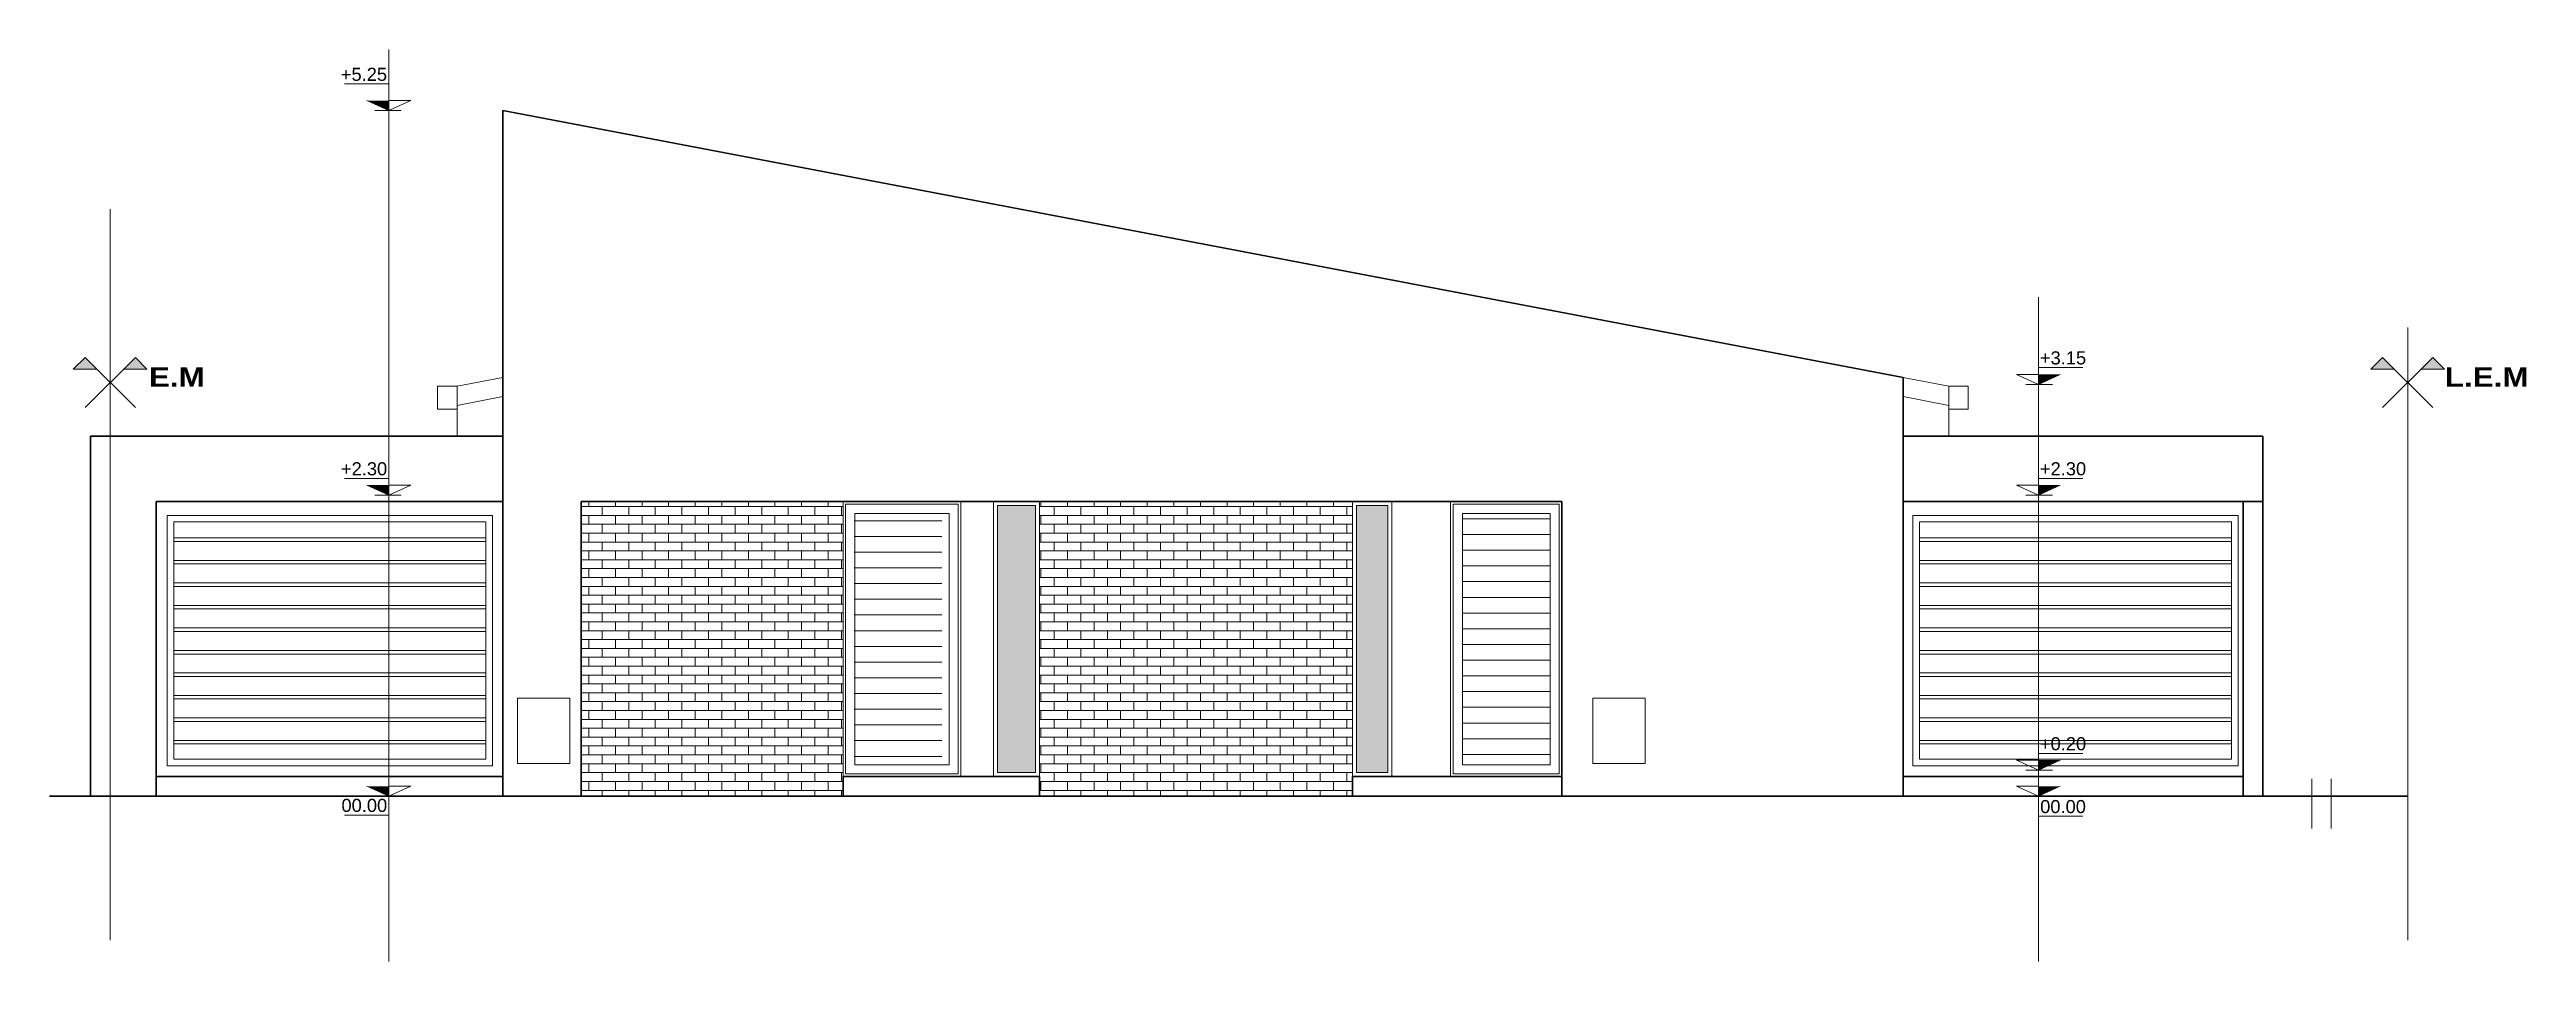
# Model space of a CAD drawing. Header units: millimetres. Extents: x 2761 to 2943, y 1816 to 1962.
# Drawn here: x 2772.44 to 2791.36, y 1912.34 to 1919.31 of the extents above; entities that cross this region are included whole.
import ezdxf

# ---------------------------------------------------------------- set-up
doc = ezdxf.new("R2010")
doc.units = ezdxf.units.MM
doc.linetypes.add('ACAD_ISO10W100', pattern=[18, 12, -3, 0, -3])
doc.linetypes.add('DASHDOT', pattern=[25.4, 12.7, -6.35, 0, -6.35])
for name, color, linetype, lineweight in [('Aberturas', 1, 'Continuous', 18), ('Cotas', 1, 'Continuous', 15), ('Detalles', 3, 'Continuous', 15), ('Ejes', 3, 'DASHDOT', 13), ('Textos', 3, 'Continuous', 9), ('Vistas', 1, 'Continuous', 20)]:
    doc.layers.add(name, color=color, linetype=linetype, lineweight=lineweight)
doc.styles.get("Standard").update_dxf_attribs({"font": 'arial.ttf'})

msp = doc.modelspace()

# ---------------------------------------------------------------- texts
at = {"layer": 'Cotas', "lineweight": 20}
for s, p in [('+5.25', (2774.662, 1919.066)), ('+3.15', (2787.646, 1916.9)), ('+2.30', (2774.663, 1916.053)), ('+2.30', (2787.646, 1916.053)), ('+0.20', (2787.646, 1913.953)), ('00.00', (2774.667, 1913.482)), ('00.00', (2787.648, 1913.473))]:
    msp.add_text(s, height=0.1, dxfattribs=at).set_placement(p)
at = {"layer": 'Textos', "insert": (2773.622, 1916.879), "char_height": 0.15, "width": 2.1098, "attachment_point": 3}
msp.add_mtext('{\\fArial Black|b0|i0|c0|p34;E.M}', dxfattribs=at)
at = {"layer": 'Textos', "color": 7, "linetype": 'ACAD_ISO10W100', "insert": (2791.38, 1916.879), "char_height": 0.15, "width": 2.1098, "attachment_point": 3}
msp.add_mtext('{\\fArial Black|b0|i0|c0|p34;L.E.M}', dxfattribs=at)

# ---------------------------------------------------------------- hatches: boundary and pattern name
at = {"layer": 'Aberturas', "lineweight": 20}
h = msp.add_hatch(dxfattribs=at)
h.set_pattern_fill('_USER', color=256, scale=0.12, style=0, pattern_type=0)
h.set_pattern_definition([(0, (2646.10298, 1042.22631), (0, 0.12), [])])
h.paths.add_polyline_path([(2779.254, 1915.762), (2779.254, 1913.842), (2778.584, 1913.842), (2778.584, 1915.762)])
h = msp.add_hatch(dxfattribs=at)
h.set_pattern_fill('_USER', color=256, scale=0.12, style=0, pattern_type=0)
h.set_pattern_definition([(0, (2777.52073, 1300.961), (0, 0.12), [])])
h.paths.add_polyline_path([(2783.903, 1915.762), (2783.903, 1913.842), (2783.233, 1913.842), (2783.233, 1915.762)])
at = {"layer": 'Cotas'}
for points in [[(2775.029, 1918.915), (2775.029, 1918.839), (2774.861, 1918.915)], [(2787.634, 1916.824), (2787.634, 1916.748), (2787.802, 1916.824)], [(2775.029, 1915.978), (2775.029, 1915.902), (2774.861, 1915.978)], [(2787.634, 1915.978), (2787.634, 1915.902), (2787.802, 1915.978)], [(2787.634, 1913.878), (2787.634, 1913.802), (2787.802, 1913.878)], [(2775.029, 1913.678), (2775.029, 1913.602), (2774.861, 1913.678)], [(2787.634, 1913.678), (2787.634, 1913.602), (2787.802, 1913.678)]]:
    msp.add_hatch(color=7, dxfattribs=at).paths.add_polyline_path(points)
at = {"layer": 'Cotas', "lineweight": 5}
h = msp.add_hatch(dxfattribs=at)
h.set_pattern_fill('AR-BRSTD', color=253, scale=0.001)
h.set_pattern_definition([(0, (2646.10298, 1033.138866), (0, 0.0677418), []), (90, (2646.10298, 1033.13887), (-0.1016, 0.0677418), [0.0677418, -0.0677418])])
h.paths.add_polyline_path([(2778.5, 1915.852), (2776.5, 1915.852), (2776.5, 1913.602), (2778.494, 1913.602), (2778.5, 1913.752)])
h.paths.add_polyline_path([(2780, 1915.852), (2780, 1913.752), (2780, 1913.602), (2782.393, 1913.602), (2782.393, 1913.752), (2782.393, 1915.852)])
at = {"layer": 'Cotas', "lineweight": 20}
h = msp.add_hatch(color=252, dxfattribs=at)
h.dxf.hatch_style = 1
h.paths.add_polyline_path([(2779.68, 1913.782), (2779.97, 1913.782), (2779.97, 1915.822), (2779.68, 1915.822)])
h.paths.add_polyline_path([(2782.663, 1915.822), (2782.423, 1915.822), (2782.423, 1913.782), (2782.663, 1913.782)])
at = {"layer": 'Textos'}
h = msp.add_hatch(color=256, dxfattribs=at)
h.paths.add_polyline_path([(2772.708, 1916.954), (2772.618, 1916.863), (2772.8, 1916.863)])
h.paths.add_polyline_path([(2773.092, 1916.954), (2773, 1916.863), (2773.181, 1916.863)])
h = msp.add_hatch(color=7, dxfattribs=at)
h.paths.add_polyline_path([(2790.265, 1916.954), (2790.175, 1916.863), (2790.357, 1916.863)])
h.paths.add_polyline_path([(2790.649, 1916.954), (2790.557, 1916.863), (2790.738, 1916.863)])

# ---------------------------------------------------------------- linework, layer by layer
at = {"layer": 'Aberturas', "lineweight": 20}
for p, q in [((2778.5, 1915.852), (2778.5, 1913.752)), ((2779.4, 1915.852), (2779.4, 1913.752)), ((2779.4, 1913.752), (2779.4, 1915.852)), ((2779.65, 1915.852), (2779.65, 1913.752)), ((2780, 1913.752), (2780, 1915.852)), ((2782.393, 1915.852), (2782.393, 1913.752)), ((2782.693, 1913.752), (2782.693, 1915.852)), ((2783.143, 1915.852), (2783.143, 1913.752)), ((2775.77, 1915.575), (2773.386, 1915.575)), ((2775.77, 1915.547), (2773.386, 1915.547)), ((2789.111, 1915.575), (2786.725, 1915.575)), ((2789.111, 1915.547), (2786.725, 1915.547)), ((2775.77, 1915.403), (2773.386, 1915.403)), ((2775.77, 1915.376), (2773.386, 1915.376)), ((2789.111, 1915.403), (2786.725, 1915.403)), ((2789.111, 1915.376), (2786.725, 1915.376)), ((2775.77, 1915.231), (2773.386, 1915.231)), ((2775.77, 1915.204), (2773.386, 1915.204)), ((2789.111, 1915.231), (2786.725, 1915.231)), ((2789.111, 1915.204), (2786.725, 1915.204)), ((2775.77, 1915.059), (2773.386, 1915.059)), ((2775.77, 1915.032), (2773.386, 1915.032)), ((2789.111, 1915.059), (2786.725, 1915.059)), ((2789.111, 1915.032), (2786.725, 1915.032)), ((2775.77, 1914.887), (2773.386, 1914.887)), ((2775.77, 1914.86), (2773.386, 1914.86)), ((2789.111, 1914.887), (2786.725, 1914.887)), ((2789.111, 1914.86), (2786.725, 1914.86)), ((2775.77, 1914.716), (2773.386, 1914.716)), ((2775.77, 1914.688), (2773.386, 1914.688)), ((2789.111, 1914.716), (2786.725, 1914.716)), ((2789.111, 1914.688), (2786.725, 1914.688)), ((2775.77, 1914.544), (2773.386, 1914.544)), ((2775.77, 1914.516), (2773.386, 1914.516)), ((2775.77, 1914.372), (2773.386, 1914.372)), ((2789.111, 1914.544), (2786.725, 1914.544)), ((2789.111, 1914.516), (2786.725, 1914.516)), ((2789.111, 1914.372), (2786.725, 1914.372)), ((2775.77, 1914.345), (2773.386, 1914.345)), ((2775.77, 1914.2), (2773.386, 1914.2)), ((2775.77, 1914.173), (2773.386, 1914.173)), ((2789.111, 1914.345), (2786.725, 1914.345)), ((2789.111, 1914.2), (2786.725, 1914.2)), ((2789.111, 1914.173), (2786.725, 1914.173)), ((2775.77, 1914.028), (2773.386, 1914.028)), ((2775.77, 1914.001), (2773.386, 1914.001)), ((2789.111, 1914.028), (2786.725, 1914.028)), ((2789.111, 1914.001), (2786.725, 1914.001)), ((2783.143, 1913.752), (2783.993, 1913.752))]:
    msp.add_line(p, q, dxfattribs=at)
for points in [[(2775.82, 1915.747), (2773.336, 1915.747), (2773.336, 1913.834), (2775.82, 1913.834)], [(2775.77, 1915.697), (2773.386, 1915.697), (2773.386, 1913.884), (2775.77, 1913.884)], [(2779.38, 1915.832), (2778.52, 1915.832), (2778.52, 1913.772), (2779.38, 1913.772)], [(2779.31, 1915.762), (2778.59, 1915.762), (2778.59, 1913.842), (2779.31, 1913.842)], [(2779.97, 1915.822), (2779.68, 1915.822), (2779.68, 1913.782), (2779.97, 1913.782)], [(2782.663, 1915.822), (2782.423, 1915.822), (2782.423, 1913.782), (2782.663, 1913.782)], [(2783.973, 1915.832), (2783.163, 1915.832), (2783.163, 1913.772), (2783.973, 1913.772)], [(2783.903, 1915.762), (2783.233, 1915.762), (2783.233, 1913.842), (2783.903, 1913.842)], [(2786.675, 1915.747), (2789.161, 1915.747), (2789.161, 1913.834), (2786.675, 1913.834)], [(2786.725, 1915.697), (2789.111, 1915.697), (2789.111, 1913.884), (2786.725, 1913.884)], [(2776.011, 1913.852), (2776.411, 1913.852), (2776.411, 1914.352), (2776.011, 1914.352)], [(2784.229, 1913.852), (2784.629, 1913.852), (2784.629, 1914.352), (2784.229, 1914.352)]]:
    msp.add_lwpolyline(points, close=True, dxfattribs=at)
at = {"layer": 'Cotas', "color": 7}
for p, q in [((2775.029, 1912.34), (2775.029, 1919.305)), ((2775.029, 1919.043), (2774.69, 1919.043)), ((2775.029, 1918.839), (2774.861, 1918.915)), ((2775.029, 1919.043), (2775.029, 1918.839)), ((2775.029, 1918.839), (2775.197, 1918.915)), ((2775.197, 1918.915), (2775.029, 1918.915)), ((2774.921, 1918.839), (2775.124, 1918.839)), ((2787.634, 1912.34), (2787.634, 1917.414)), ((2787.634, 1916.748), (2787.466, 1916.824)), ((2787.466, 1916.824), (2787.634, 1916.824)), ((2787.634, 1916.952), (2787.634, 1916.748)), ((2787.634, 1916.876), (2787.973, 1916.876)), ((2787.634, 1916.748), (2787.802, 1916.824)), ((2787.743, 1916.748), (2787.539, 1916.748)), ((2775.029, 1916.106), (2775.029, 1915.902)), ((2787.634, 1916.106), (2787.634, 1915.902)), ((2775.029, 1916.029), (2774.69, 1916.029)), ((2775.029, 1915.902), (2774.861, 1915.978)), ((2774.921, 1915.902), (2775.124, 1915.902)), ((2775.029, 1915.902), (2775.197, 1915.978)), ((2775.197, 1915.978), (2775.029, 1915.978)), ((2787.634, 1915.902), (2787.466, 1915.978)), ((2787.466, 1915.978), (2787.634, 1915.978)), ((2787.743, 1915.902), (2787.539, 1915.902)), ((2787.634, 1916.029), (2787.973, 1916.029)), ((2787.634, 1915.902), (2787.802, 1915.978)), ((2787.634, 1914.006), (2787.634, 1913.802)), ((2775.029, 1913.806), (2775.029, 1913.602)), ((2787.634, 1913.802), (2787.466, 1913.878)), ((2787.466, 1913.878), (2787.634, 1913.878)), ((2787.743, 1913.802), (2787.539, 1913.802)), ((2787.634, 1913.929), (2787.973, 1913.929)), ((2787.634, 1913.802), (2787.802, 1913.878)), ((2787.634, 1913.806), (2787.634, 1913.602)), ((2775.029, 1913.602), (2774.861, 1913.678)), ((2774.921, 1913.602), (2775.124, 1913.602)), ((2775.029, 1913.602), (2775.197, 1913.678)), ((2775.197, 1913.678), (2775.029, 1913.678)), ((2787.634, 1913.602), (2787.466, 1913.678)), ((2787.466, 1913.678), (2787.634, 1913.678)), ((2787.634, 1913.602), (2787.802, 1913.678)), ((2775.029, 1913.458), (2774.69, 1913.458)), ((2787.634, 1913.449), (2787.973, 1913.449))]:
    msp.add_line(p, q, dxfattribs=at)
at = {"layer": 'Cotas', "color": 7, "lineweight": 30}
msp.add_line((2775.9, 1915.852), (2773.25, 1915.852), dxfattribs=at)
at = {"layer": 'Cotas', "color": 7, "lineweight": 20}
for p, q in [((2775.9, 1915.852), (2775.9, 1913.602)), ((2779.65, 1913.752), (2780, 1913.752)), ((2782.393, 1913.752), (2782.693, 1913.752))]:
    msp.add_line(p, q, dxfattribs=at)
at = {"layer": 'Detalles', "color": 7}
msp.add_line((2778.5, 1913.752), (2779.4, 1913.752), dxfattribs=at)
at = {"layer": 'Detalles', "lineweight": 20}
for p, q in [((2789.724, 1913.735), (2789.724, 1913.356)), ((2789.871, 1913.735), (2789.871, 1913.356))]:
    msp.add_line(p, q, dxfattribs=at)
at = {"layer": 'Ejes'}
for p, q in [((2772.9, 1918.085), (2772.9, 1912.502)), ((2790.457, 1917.183), (2790.457, 1912.502))]:
    msp.add_line(p, q, dxfattribs=at)
at = {"layer": 'Textos'}
for p, q in [((2772.708, 1916.954), (2772.618, 1916.863)), ((2772.8, 1916.863), (2772.618, 1916.863)), ((2772.708, 1916.954), (2773.092, 1916.57)), ((2772.708, 1916.57), (2773.092, 1916.954)), ((2773.181, 1916.863), (2773, 1916.863)), ((2773.092, 1916.954), (2773.181, 1916.863))]:
    msp.add_line(p, q, dxfattribs=at)
at = {"layer": 'Textos', "color": 7, "linetype": 'ACAD_ISO10W100'}
for p, q in [((2790.265, 1916.954), (2790.175, 1916.863)), ((2790.357, 1916.863), (2790.175, 1916.863)), ((2790.738, 1916.863), (2790.557, 1916.863)), ((2790.649, 1916.954), (2790.738, 1916.863))]:
    msp.add_line(p, q, dxfattribs=at)
at = {"layer": 'Textos', "color": 7, "linetype": 'ACAD_ISO10W100', "ltscale": 0.16}
for p, q in [((2790.265, 1916.954), (2790.649, 1916.57)), ((2790.265, 1916.57), (2790.649, 1916.954))]:
    msp.add_line(p, q, dxfattribs=at)
at = {"layer": 'Vistas', "color": 5, "lineweight": 30}
for p, q in [((2775.9, 1918.84), (2775.9, 1913.602)), ((2775.9, 1918.84), (2786.6, 1916.801)), ((2786.6, 1916.801), (2786.6, 1913.602)), ((2772.75, 1916.352), (2772.75, 1913.602)), ((2772.75, 1916.352), (2775.9, 1916.352)), ((2786.6, 1916.352), (2789.349, 1916.352)), ((2789.349, 1915.852), (2789.349, 1916.352)), ((2773.25, 1915.852), (2773.25, 1913.602)), ((2773.25, 1915.852), (2775.9, 1915.852)), ((2783.992, 1915.852), (2776.5, 1915.852)), ((2776.5, 1915.852), (2776.5, 1913.602)), ((2783.992, 1915.852), (2783.992, 1913.602)), ((2786.6, 1915.852), (2789.349, 1915.852)), ((2789.199, 1915.852), (2789.199, 1913.602)), ((2789.349, 1915.852), (2789.349, 1913.602)), ((2775.9, 1913.752), (2773.25, 1913.752)), ((2786.6, 1913.752), (2789.199, 1913.752))]:
    msp.add_line(p, q, dxfattribs=at)
at = {"layer": 'Vistas', "lineweight": 20}
for p, q in [((2775.9, 1916.801), (2775.55, 1916.734)), ((2775.55, 1916.734), (2775.55, 1916.352)), ((2775.9, 1916.654), (2775.55, 1916.587)), ((2786.6, 1916.801), (2786.95, 1916.734)), ((2786.6, 1916.654), (2786.95, 1916.587)), ((2786.95, 1916.734), (2786.95, 1916.352))]:
    msp.add_line(p, q, dxfattribs=at)
at = {"layer": 'Vistas', "color": 2, "lineweight": 30}
msp.add_line((2772.436, 1913.602), (2790.457, 1913.602), dxfattribs=at)
at = {"layer": 'Vistas', "lineweight": 20}
for points in [[(2775.55, 1916.734), (2775.402, 1916.734), (2775.402, 1916.558), (2775.55, 1916.558)], [(2786.95, 1916.734), (2787.098, 1916.734), (2787.098, 1916.558), (2786.95, 1916.558)]]:
    msp.add_lwpolyline(points, close=True, dxfattribs=at)
at = {"layer": 'Vistas', "color": 5, "lineweight": 30}
for points in [[(2778.5, 1913.752), (2780.001, 1913.752), (2780.001, 1913.602), (2778.5, 1913.602)], [(2782.393, 1913.752), (2783.992, 1913.752), (2783.992, 1913.602), (2782.393, 1913.602)]]:
    msp.add_lwpolyline(points, close=True, dxfattribs=at)

msp.set_redraw_order([(e.dxf.handle, doc.entitydb.next_handle()) for e in msp.query("TEXT MTEXT ATTDEF DIMENSION ARC_DIMENSION")])  # texts and dimensions are drawn at this point

doc.saveas('drawing.dxf')
